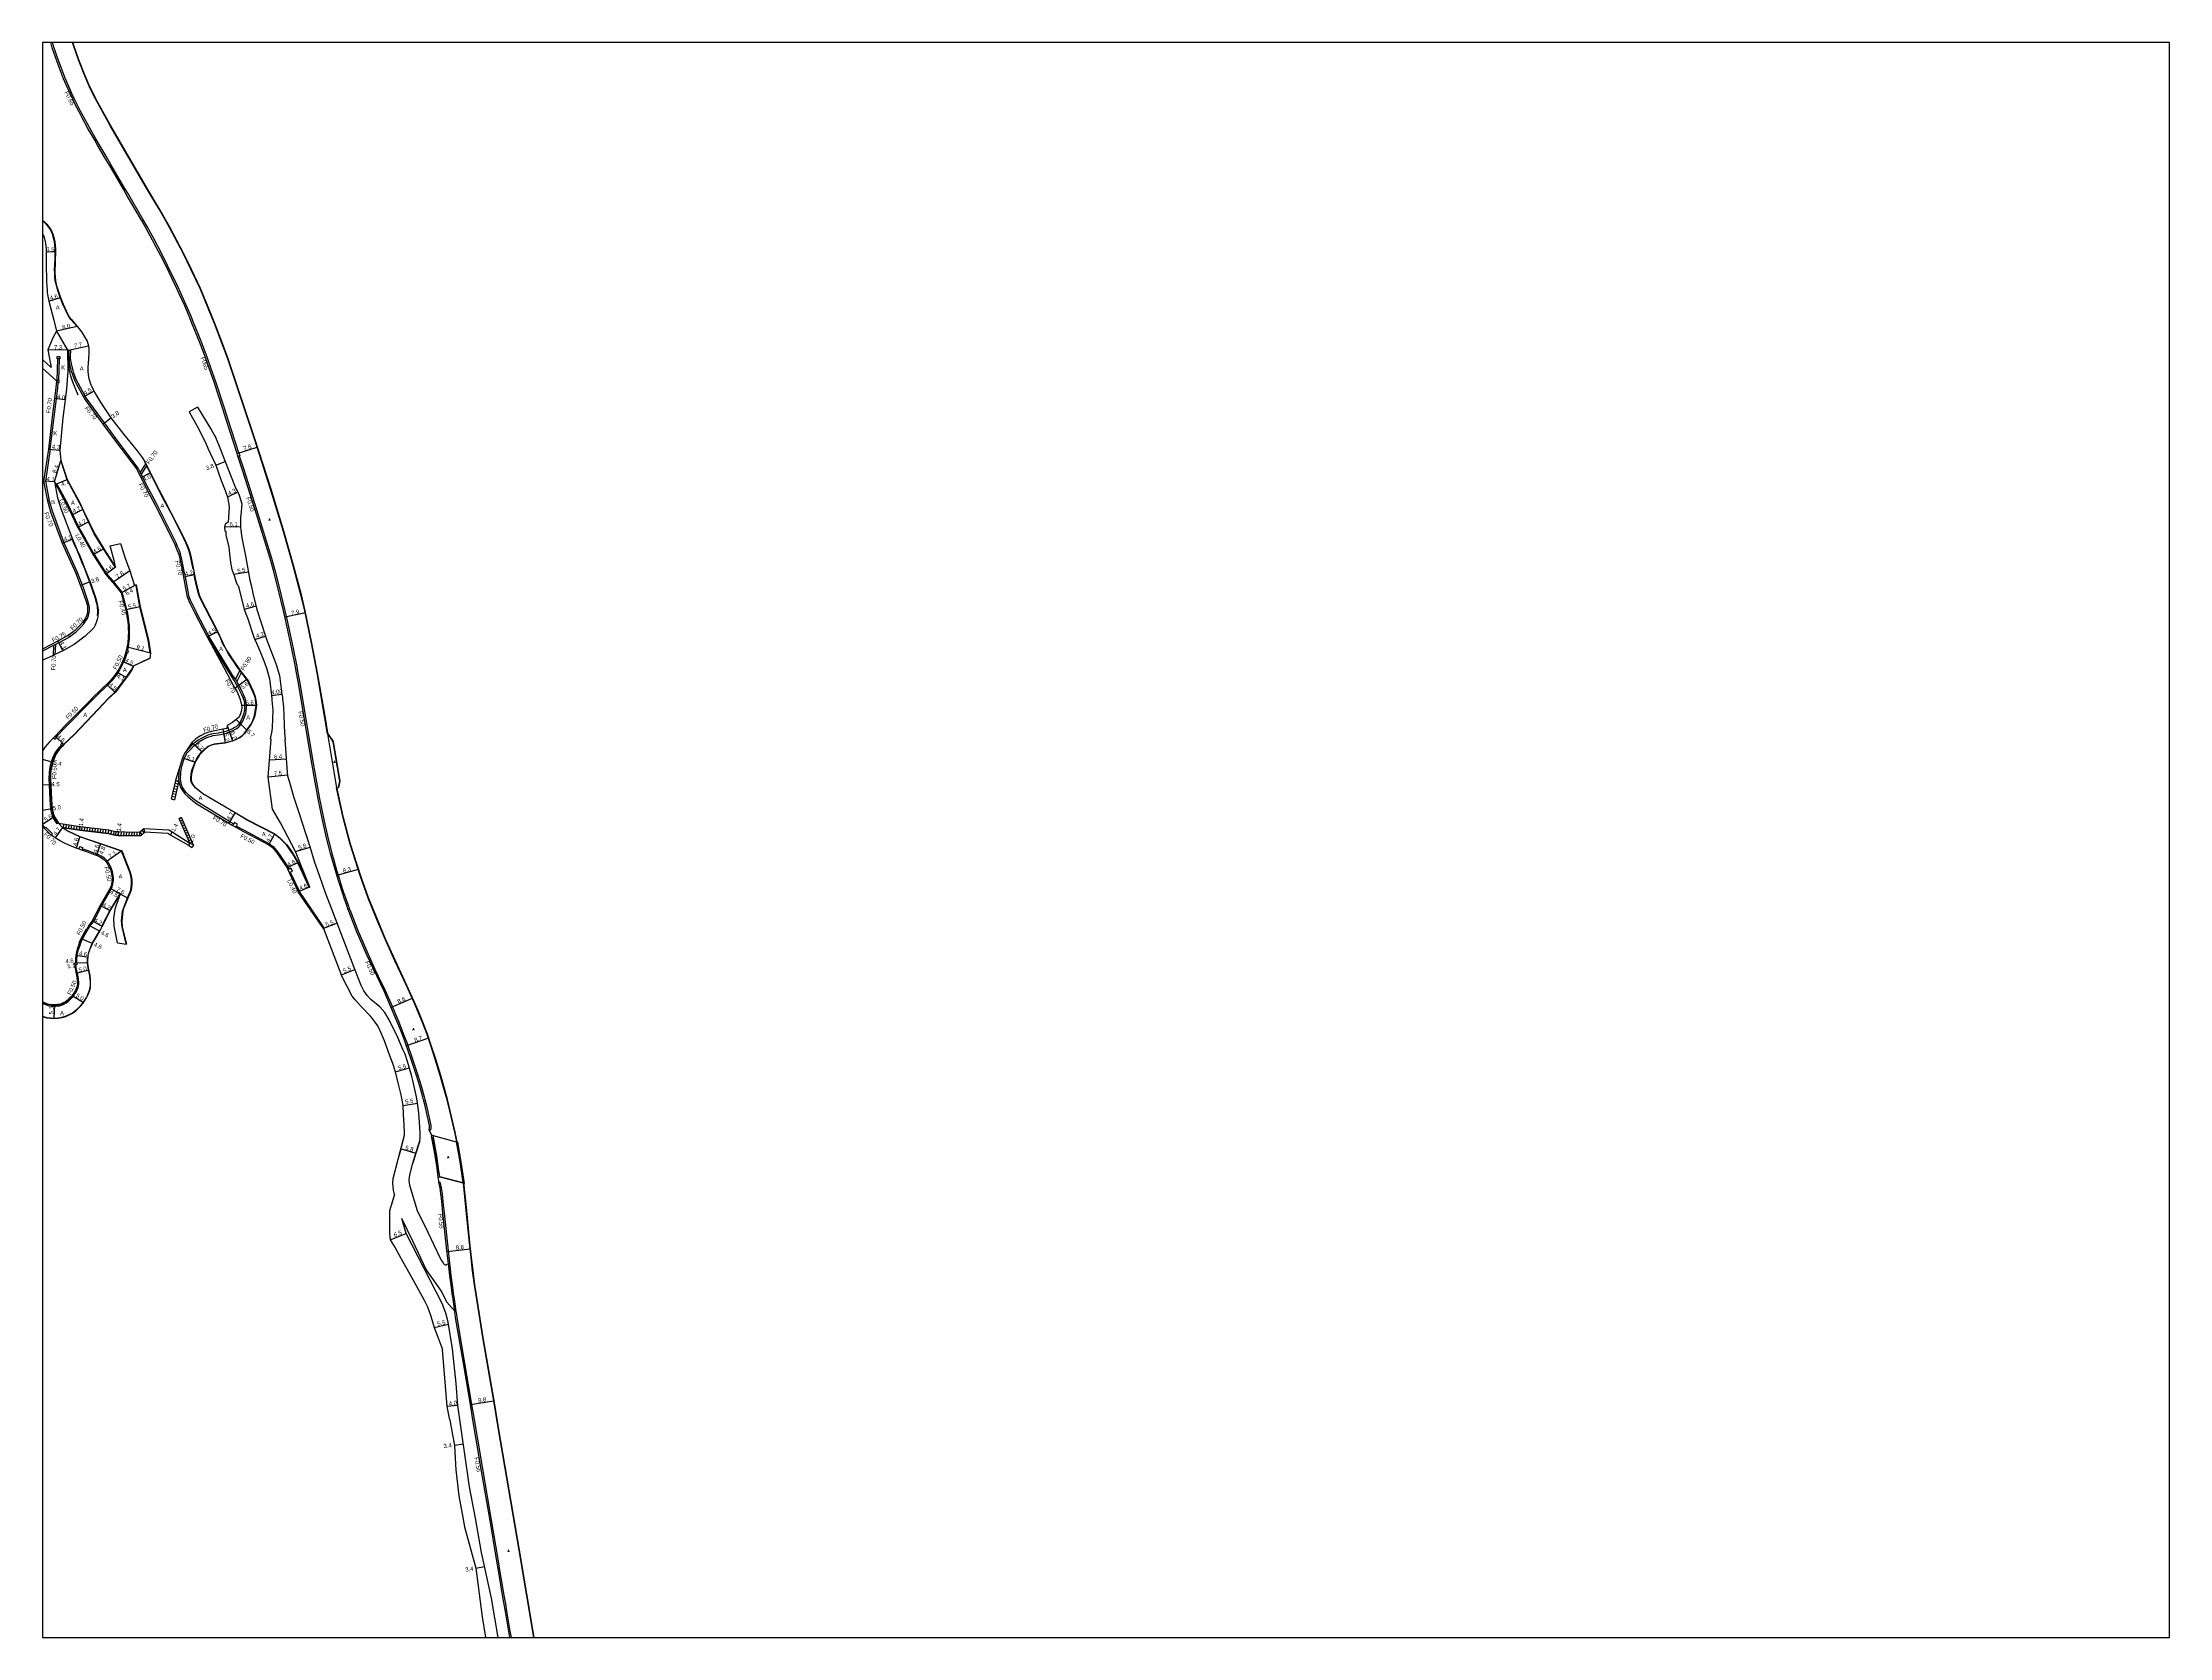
# Model space of a CAD drawing. Header units: metres. Extents: x -16000 to -12000, y -93000 to -90000.
# Drawn here: x -12800 to -12000, y -92400 to -91800 of the extents above; entities that cross this region are included whole.
import ezdxf

# ---------------------------------------------------------------- set-up
doc = ezdxf.new("R2010")
doc.units = ezdxf.units.M
doc.header["$LTSCALE"] = 2.5
for name, color, linetype in [('その他', 7, 'Continuous'), ('側溝・桝', 7, 'Continuous'), ('図郭', 7, 'Continuous'), ('幅員', 7, 'Continuous'), ('歩道・分離帯・安全施設', 7, 'Continuous'), ('舗装', 7, 'Continuous'), ('道路', 7, 'Continuous')]:
    doc.layers.add(name, color=color, linetype=linetype)
doc.styles.get("Standard").update_dxf_attribs({"font": ''})
doc.styles.add('YOKO_DECO', font='txt.shx', dxfattribs={"bigfont": 'extfont.shx'})
doc.styles.get('Standard').set_extended_font_data('@MS PGothic')

msp = doc.modelspace()

# ---------------------------------------------------------------- linework, layer by layer
at = {"layer": 'その他'}
for points in [[(-12749.95, -92077.62), (-12751.57, -92084.57)], [(-12794.04, -92093.69), (-12785.82, -92094.92), (-12775.03, -92096.12), (-12772.52, -92096.82), (-12771.41, -92096.85), (-12766.3, -92097), (-12763.44, -92096.9), (-12761.96, -92095.69)], [(-12792.45, -92095.35), (-12794.04, -92093.69)], [(-12792.45, -92095.35), (-12786.02, -92096.31), (-12775.29, -92097.5), (-12772.73, -92098.21), (-12771.55, -92098.25), (-12766.3, -92098.4), (-12762.92, -92098.28), (-12761.49, -92097.11)], [(-12792.15, -92095.4), (-12791.94, -92094.01)], [(-12791.16, -92095.55), (-12790.95, -92094.16)], [(-12790.17, -92095.69), (-12789.96, -92094.3)], [(-12789.18, -92095.84), (-12788.97, -92094.45)], [(-12788.19, -92095.99), (-12787.98, -92094.6)], [(-12787.2, -92096.13), (-12786.99, -92094.75)], [(-12786.21, -92096.28), (-12786, -92094.9)], [(-12785.22, -92096.4), (-12785.06, -92095.01)], [(-12784.22, -92096.51), (-12784.07, -92095.12)], [(-12783.23, -92096.62), (-12783.08, -92095.23)], [(-12782.24, -92096.73), (-12782.08, -92095.34)], [(-12781.24, -92096.84), (-12781.09, -92095.45)], [(-12780.25, -92096.95), (-12780.09, -92095.56)], [(-12779.25, -92097.06), (-12779.1, -92095.67)], [(-12778.26, -92097.17), (-12778.11, -92095.78)], [(-12777.27, -92097.28), (-12777.11, -92095.89)], [(-12761.49, -92097.11), (-12761.96, -92095.69)], [(-12744.6, -92101.16), (-12748.67, -92091.97)], [(-12743.17, -92101.91), (-12747.76, -92091.56)], [(-12776.27, -92097.39), (-12776.12, -92096)], [(-12775.28, -92097.51), (-12774.91, -92096.16)], [(-12774.32, -92097.77), (-12773.94, -92096.42)], [(-12773.35, -92098.04), (-12772.98, -92096.69)], [(-12772.38, -92098.22), (-12772.33, -92096.82)], [(-12771.38, -92098.25), (-12771.33, -92096.86)], [(-12770.38, -92098.28), (-12770.34, -92096.88)], [(-12769.38, -92098.31), (-12769.34, -92096.91)], [(-12768.38, -92098.34), (-12768.34, -92096.94)], [(-12767.38, -92098.37), (-12767.34, -92096.97)], [(-12766.38, -92098.4), (-12766.34, -92097)], [(-12765.38, -92098.37), (-12765.43, -92096.97)], [(-12764.38, -92098.33), (-12764.43, -92096.93)], [(-12763.38, -92098.3), (-12763.43, -92096.89)], [(-12762.5, -92097.94), (-12763.39, -92096.86)], [(-12761.73, -92097.31), (-12762.62, -92096.23)]]:
    msp.add_lwpolyline(points, dxfattribs=at)
at = {"layer": 'その他', "flags": 128}
for points in [[(-12750.42, -92079.63), (-12749.25, -92079.9)], [(-12748.75, -92077.74), (-12750.4, -92084.84)], [(-12750.2, -92078.66), (-12749.03, -92078.93)], [(-12749.97, -92077.68), (-12748.8, -92077.95)], [(-12749.95, -92077.62), (-12748.75, -92077.74)], [(-12751.57, -92084.57), (-12750.4, -92084.84)], [(-12751.56, -92084.5), (-12750.39, -92084.77)], [(-12751.33, -92083.53), (-12750.16, -92083.8)], [(-12751.1, -92082.55), (-12749.93, -92082.82)], [(-12750.88, -92081.58), (-12749.71, -92081.85)], [(-12750.65, -92080.6), (-12749.48, -92080.88)], [(-12747.76, -92091.56), (-12748.67, -92091.97)], [(-12748.66, -92091.99), (-12747.75, -92091.58)], [(-12748.26, -92092.9), (-12747.34, -92092.5)], [(-12747.85, -92093.82), (-12746.94, -92093.41)], [(-12747.44, -92094.73), (-12746.53, -92094.33)], [(-12747.04, -92095.65), (-12746.12, -92095.24)], [(-12746.63, -92096.56), (-12745.72, -92096.16)], [(-12746.23, -92097.47), (-12745.31, -92097.07)], [(-12745.82, -92098.39), (-12744.91, -92097.98)], [(-12745.42, -92099.3), (-12744.5, -92098.9)], [(-12745.01, -92100.22), (-12744.1, -92099.81)], [(-12744.61, -92101.13), (-12743.69, -92100.73)], [(-12743.17, -92101.91), (-12744.6, -92101.16)]]:
    msp.add_lwpolyline(points, dxfattribs=at)
at = {"layer": '側溝・桝'}
for points in [[(-12726.17, -91954.38), (-12730.17, -91941.99), (-12731.62, -91937.55), (-12734.74, -91927.96), (-12736.69, -91922.35), (-12738.12, -91918.42), (-12738.51, -91917.32), (-12740.37, -91912.4), (-12743.23, -91905.28), (-12744.28, -91902.74), (-12745.94, -91898.86), (-12747.98, -91894.28), (-12749.17, -91891.78), (-12750.64, -91888.64), (-12751.81, -91886.23), (-12754.12, -91881.54), (-12756.64, -91876.64), (-12758.06, -91874.02), (-12760.68, -91869.19), (-12762.22, -91866.5), (-12767.95, -91856.69), (-12769, -91854.89), (-12771.66, -91850.37), (-12774.32, -91845.86), (-12776.12, -91842.75), (-12778.73, -91838.35), (-12779.96, -91836.21), (-12782.39, -91832.01), (-12784.52, -91828.07), (-12785.71, -91825.82), (-12787.13, -91823), (-12788.05, -91821.09), (-12788.96, -91819.14), (-12790.54, -91815.65), (-12791.49, -91813.37), (-12793.04, -91809.43), (-12794.54, -91805.34), (-12795.16, -91803.55), (-12795.73, -91801.78), (-12796.27, -91800)], [(-12794.53, -91927.14), (-12794.3, -91919)], [(-12793.91, -91927.18), (-12793.68, -91919)], [(-12728.13, -92093.93), (-12729.57, -92093.13), (-12741.38, -92085.94), (-12742.32, -92085.26), (-12744.8, -92083.24), (-12746.02, -92082.08), (-12746.76, -92081.14), (-12747.42, -92079.96), (-12747.77, -92079.07), (-12748.04, -92077.86), (-12748.12, -92076.87), (-12748.03, -92074.78), (-12747.89, -92073.64), (-12747.59, -92072.24), (-12746.75, -92069.41), (-12745.86, -92067.59), (-12745.71, -92067.36), (-12744.26, -92065.79), (-12743.19, -92064.71), (-12741.98, -92063.65), (-12741.16, -92063.08), (-12739.69, -92062.25), (-12738.23, -92061.49), (-12737.48, -92061.18), (-12736.53, -92060.88), (-12735.79, -92060.71), (-12733.89, -92060.45), (-12733.12, -92060.31), (-12730.97, -92059.81), (-12730.28, -92059.59), (-12728.27, -92058.82), (-12727.36, -92058.32), (-12726.94, -92058.04), (-12726.19, -92057.4), (-12725.8, -92056.99), (-12725.36, -92056.48), (-12724.64, -92055.3), (-12724.1, -92054.04), (-12723.58, -92052.41), (-12723.44, -92051.7), (-12723.38, -92051.38), (-12723.31, -92050.15), (-12723.33, -92049.13), (-12723.37, -92048.66), (-12723.49, -92047.85), (-12723.64, -92047.2), (-12723.76, -92046.74), (-12724.02, -92046.08), (-12724.38, -92045.23), (-12724.75, -92044.48), (-12725.39, -92043.15), (-12725.99, -92041.96), (-12726.96, -92040.32), (-12727.47, -92039.54), (-12728.51, -92038.01), (-12737.5, -92023.28), (-12737.61, -92023.05), (-12742.09, -92014.4), (-12744.03, -92010.58), (-12744.37, -92009.79), (-12744.82, -92008.52), (-12745.02, -92007.84), (-12746.28, -92000.96), (-12746.57, -91999.53), (-12747.2, -91996.38), (-12747.69, -91994.03), (-12748.11, -91992.36), (-12748.64, -91990.89), (-12749.2, -91989.54), (-12749.79, -91988.22), (-12757.06, -91973.72), (-12760.02, -91968.07), (-12762.86, -91962.35), (-12763.23, -91961.62), (-12763.98, -91960.11), (-12771.94, -91949.59), (-12776.73, -91943.1), (-12783.64, -91933.67), (-12784.01, -91932.99), (-12786.65, -91928.15), (-12787.17, -91927.03), (-12787.87, -91925.33), (-12788.24, -91924.32), (-12788.52, -91923.44), (-12789.02, -91921.48), (-12789.28, -91920.13), (-12789.34, -91919.56), (-12789.43, -91918.68), (-12789.54, -91916.77)], [(-12797.12, -91953.02), (-12795.65, -91940.88), (-12794.79, -91934.05), (-12794.27, -91929.9), (-12794.12, -91927.86)], [(-12794.78, -91927.25), (-12794.54, -91927.27)], [(-12761.14, -91958.4), (-12763.23, -91961.62)], [(-12760.78, -91959.13), (-12762.86, -91962.35)], [(-12726.05, -91955.45), (-12724.33, -91960.68), (-12719.5, -91975.61), (-12713.93, -91993.99), (-12712.68, -91998.5), (-12711.01, -92004.87), (-12708.84, -92013.73), (-12708.1, -92016.9), (-12706.84, -92022.66), (-12705.7, -92028.02), (-12704.38, -92034.77), (-12704.07, -92036.44), (-12703.34, -92040.33), (-12702.07, -92047.73), (-12699.93, -92060.64), (-12698.19, -92071.07), (-12697.01, -92078.14), (-12695.87, -92084.48), (-12694.12, -92092.91), (-12692.75, -92099.09), (-12691.71, -92102.92), (-12691.16, -92105.02), (-12690.59, -92107.12), (-12689.39, -92111.29), (-12688.36, -92114.77), (-12687.87, -92116.2), (-12686.76, -92119.73), (-12686.06, -92121.76), (-12685.07, -92124.51), (-12684.64, -92125.76), (-12684.1, -92127.21), (-12682.44, -92131.47), (-12681.2, -92134.73), (-12680.59, -92136.09), (-12677.67, -92142.69), (-12675.11, -92148.28), (-12673.72, -92151.17), (-12671.12, -92156.61), (-12669, -92161.42), (-12666.11, -92168.17), (-12664.05, -92173.42), (-12663.02, -92176.2), (-12660.82, -92182.47), (-12658.89, -92188.43), (-12657.61, -92192.47), (-12656.49, -92196.57), (-12656.2, -92197.6), (-12655.63, -92199.89), (-12655.1, -92202.25), (-12653.98, -92207.34), (-12653.92, -92208.09), (-12654.07, -92209.11), (-12654.56, -92209.04)], [(-12786.99, -91982.02), (-12786.63, -91981.85), (-12786.54, -91981.8), (-12788.57, -91977.55), (-12790.38, -91973.8), (-12794.58, -91966), (-12795.04, -91966.19)], [(-12789.9, -92023.6), (-12788.21, -92022.37), (-12787.32, -92021.63), (-12785.43, -92019.77), (-12784.48, -92018.63), (-12783.78, -92017.73), (-12783.27, -92016.82), (-12782.84, -92015.9), (-12782.55, -92015.07), (-12782.41, -92014.38), (-12782.34, -92013.63), (-12782.38, -92012.76), (-12782.45, -92011.96), (-12782.48, -92011.8), (-12782.57, -92011.41), (-12783.08, -92009.67), (-12784.75, -92004.72), (-12786.92, -91999.08), (-12791.96, -91988), (-12796.29, -91976.34), (-12797.63, -91971.71)], [(-12786.63, -91981.85), (-12786.42, -91982.27), (-12783.68, -91987.12), (-12780.63, -91992.58), (-12775.92, -91999.84), (-12774.51, -92001.46)], [(-12768.01, -92028.72), (-12767.94, -92028.48), (-12767.67, -92027.13), (-12767.51, -92026.22), (-12767.42, -92025.2), (-12767.41, -92025.18), (-12767.35, -92024.2), (-12767.28, -92023), (-12767.26, -92021.88), (-12767.28, -92020.56), (-12767.35, -92019.3), (-12767.48, -92017.85), (-12767.68, -92016.47), (-12767.94, -92014.85), (-12768.25, -92013.36), (-12769.99, -92006.78), (-12773.21, -92002.88), (-12774.47, -92001.43), (-12774.51, -92001.46), (-12774.81, -92001.72)], [(-12790.27, -92023), (-12789.87, -92023.65), (-12793.92, -92025.86), (-12795.83, -92026.85), (-12800, -92029.02)], [(-12738.12, -92023.61), (-12729.09, -92038.4), (-12727.66, -92040.51), (-12726.61, -92042.29), (-12726.02, -92043.45), (-12725.38, -92044.79), (-12725.01, -92045.52), (-12724.67, -92046.34), (-12724.49, -92046.74), (-12724.32, -92047.37), (-12724.18, -92047.96), (-12724.06, -92048.82), (-12724.03, -92049.16), (-12724.01, -92050.14), (-12724.08, -92051.3), (-12724.14, -92051.63), (-12724.26, -92052.24), (-12724.76, -92053.79), (-12725.26, -92054.97), (-12725.93, -92056.07), (-12726.53, -92056.77), (-12727.23, -92057.37), (-12727.75, -92057.74), (-12728.31, -92058.04), (-12728.85, -92058.29), (-12730.47, -92058.91), (-12731.22, -92059.15), (-12733.28, -92059.63), (-12733.96, -92059.75), (-12735.84, -92060.01), (-12736.6, -92060.16), (-12737.86, -92060.57), (-12738.6, -92060.89), (-12740.03, -92061.63), (-12741.49, -92062.46), (-12742.46, -92063.14), (-12743.67, -92064.2), (-12744.76, -92065.31), (-12746.27, -92066.93)], [(-12795.83, -92026.85), (-12796.06, -92030.56)], [(-12795.11, -92026.47), (-12795.34, -92030.22)], [(-12794.94, -92061.31), (-12791.16, -92057.32), (-12781.78, -92047.87), (-12780.71, -92046.74), (-12774.38, -92040.59), (-12773.45, -92039.57), (-12772.65, -92038.6), (-12771.71, -92037.36), (-12770.89, -92035.99), (-12769.75, -92033.74), (-12768.96, -92031.95), (-12768.41, -92030.32), (-12768.18, -92029.5)], [(-12725.74, -92036.09), (-12727.47, -92039.54)], [(-12725.22, -92036.83), (-12726.96, -92040.32)], [(-12794.04, -92093.69), (-12794.46, -92093.96), (-12795.24, -92092.74), (-12795.97, -92091.53), (-12796.47, -92090.04), (-12796.88, -92088.37), (-12797.19, -92084.95), (-12797.42, -92079.21), (-12797.53, -92077.03), (-12797.44, -92074.62), (-12797.29, -92073.33), (-12797.01, -92071.95), (-12796.59, -92070.53), (-12796.07, -92069.12), (-12795.57, -92067.99), (-12795.22, -92067.32), (-12794.52, -92066.2), (-12793.93, -92065.42), (-12793.54, -92064.99), (-12792.99, -92064.44)], [(-12748.23, -92071.93), (-12748.58, -92073.54), (-12748.72, -92074.72), (-12748.82, -92076.89), (-12748.75, -92077.74)], [(-12798.71, -92095.18), (-12799.2, -92095.67)], [(-12796.73, -92098.14), (-12796.23, -92097.64), (-12798.71, -92095.18)], [(-12727.1, -92094.74), (-12724.18, -92096.36), (-12714.65, -92101.41), (-12713.21, -92102.49), (-12711.52, -92104.57), (-12707.59, -92110.25), (-12707.28, -92110.91)], [(-12800, -92161.44), (-12799.51, -92161.69), (-12798.23, -92162.18), (-12797.53, -92162.39), (-12796.77, -92162.45), (-12795.53, -92162.5), (-12794.95, -92162.48), (-12794.37, -92162.43), (-12793.66, -92162.33), (-12793.22, -92162.24), (-12792.55, -92162.01), (-12791.97, -92161.75), (-12791.11, -92161.28), (-12790.38, -92160.76), (-12789.75, -92160.17), (-12788.85, -92159.3), (-12788.4, -92158.75), (-12787.84, -92157.88), (-12787.28, -92157.03), (-12787, -92156.38), (-12786.64, -92155.51), (-12786.47, -92154.83), (-12786.41, -92154.25), (-12786.41, -92153.57), (-12786.48, -92152.53), (-12786.57, -92151.61), (-12786.72, -92150.7), (-12786.98, -92149.64), (-12787.3, -92148.03), (-12787.47, -92146.85), (-12787.03, -92146.84), (-12787.06, -92145.51), (-12787.05, -92144.68), (-12786.96, -92143.64), (-12786.81, -92142.73), (-12786.48, -92141.24), (-12786.03, -92139.88), (-12785.59, -92138.7), (-12785.04, -92137.37), (-12782.16, -92132.45), (-12780.87, -92130.73), (-12777.87, -92124.89), (-12774.12, -92118.27), (-12773.84, -92117.59), (-12773.65, -92116.99), (-12773.57, -92116.7), (-12773.38, -92115.74), (-12773.31, -92115.2), (-12773.28, -92114.28), (-12773.39, -92113.33), (-12773.68, -92112.01), (-12774.03, -92110.89), (-12774.28, -92110.28), (-12774.96, -92108.92), (-12775.63, -92107.88), (-12776.66, -92106.89), (-12777.91, -92106.04), (-12779.53, -92105.18), (-12779.59, -92105.37), (-12781.26, -92104.75), (-12783.21, -92103.96), (-12785.12, -92103.32)], [(-12706.83, -92112.11), (-12703.4, -92119.39)], [(-12694.34, -92133.31), (-12694.01, -92133.09), (-12703.4, -92119.39)], [(-12623.67, -92400), (-12624.08, -92397.63), (-12625.35, -92390.12), (-12625.79, -92387.34), (-12626.27, -92384.78), (-12627.84, -92375.46), (-12628.67, -92370.5), (-12631.14, -92355.9), (-12634.3, -92337.32), (-12636.3, -92325.38), (-12637.57, -92318.02), (-12638.51, -92312.31), (-12641.17, -92296.77), (-12644.08, -92279.61), (-12644.22, -92278.36), (-12644.39, -92277.35), (-12644.55, -92276.31), (-12644.67, -92275.39), (-12645.03, -92272.68), (-12645.14, -92271.95), (-12645.37, -92270.53), (-12645.65, -92268.22), (-12646.24, -92263.79), (-12647.35, -92254.37), (-12648.84, -92240.25), (-12649.14, -92237.29), (-12649.41, -92234.76), (-12649.6, -92233.07), (-12649.88, -92230.79), (-12650.4, -92228.72), (-12650.94, -92228.86)], [(-12644.96, -92277.26), (-12645.1, -92276.39), (-12645.22, -92275.47), (-12645.58, -92272.76), (-12645.69, -92272.04), (-12645.92, -92270.61), (-12646.2, -92268.29), (-12646.79, -92263.86), (-12647.31, -92259.44)]]:
    msp.add_lwpolyline(points, dxfattribs=at)
for points in [[(-12794.48, -91918.05), (-12793.51, -91918.05), (-12793.51, -91919), (-12793.68, -91919), (-12794.3, -91919), (-12794.48, -91919)], [(-12790.27, -91916.02), (-12790.23, -91916.81), (-12789.54, -91916.77), (-12789.34, -91916.76), (-12789.38, -91915.97)], [(-12794.53, -91927.14), (-12794.54, -91927.27), (-12794.57, -91927.83), (-12794.12, -91927.86), (-12793.78, -91927.89), (-12793.73, -91927.19), (-12793.91, -91927.18)], [(-12726.84, -91954.6), (-12726.17, -91954.38), (-12725.85, -91955.38), (-12726.52, -91955.6)], [(-12768.45, -92028.6), (-12768.66, -92029.37), (-12767.89, -92029.59), (-12767.68, -92028.82)], [(-12795.85, -92061.55), (-12795.27, -92062.1), (-12794.72, -92061.52), (-12794.94, -92061.31), (-12795.3, -92060.97)], [(-12793.2, -92064.23), (-12792.83, -92064.61), (-12792.64, -92064.8), (-12792.07, -92064.24), (-12792.63, -92063.67)], [(-12728.47, -92094.54), (-12727.34, -92095.17), (-12727.1, -92094.74), (-12726.71, -92094.04), (-12727.84, -92093.41), (-12728.13, -92093.93)], [(-12785.93, -92102.5), (-12784.95, -92102.82), (-12785.12, -92103.32), (-12785.28, -92103.8), (-12786.25, -92103.47)], [(-12707.74, -92111.12), (-12707.19, -92112.28), (-12706.83, -92112.11), (-12706.01, -92111.73), (-12706.56, -92110.56), (-12707.28, -92110.91)]]:
    msp.add_lwpolyline(points, close=True, dxfattribs=at)
at = {"layer": '側溝・桝', "flags": 128}
msp.add_lwpolyline([(-12797.12, -91953.02), (-12798.89, -91964.96), (-12797.63, -91971.71)], dxfattribs=at)
at = {"layer": '図郭'}
msp.add_lwpolyline([(-12800, -92400), (-12000, -92400), (-12000, -91800), (-12800, -91800)], close=True, dxfattribs=at)
at = {"layer": '幅員'}
for points in [[(-12795.18, -91878.69), (-12798.68, -91878.83)], [(-12797.59, -91897.34), (-12793.23, -91895.87)], [(-12786.96, -91906.81), (-12794.76, -91908.59)], [(-12790.65, -91915.76), (-12797.95, -91915.61)], [(-12790.29, -91915.74), (-12782.77, -91914.09)], [(-12791.51, -91934.46), (-12795.48, -91933.96)], [(-12784.62, -91933.33), (-12780.69, -91931.14)], [(-12777.3, -91943.51), (-12774.28, -91941.21)], [(-12797.81, -91952.93), (-12793.53, -91953.31)], [(-12795.51, -91965.32), (-12793.06, -91957.28)], [(-12734.82, -91959.03), (-12731.28, -91957.66)], [(-12795.51, -91965.32), (-12799.6, -91964.97)], [(-12795.04, -91966.19), (-12790.69, -91964.41)], [(-12759.39, -91961.92), (-12762.97, -91963.7)], [(-12784.81, -91975.68), (-12789.02, -91977.77)], [(-12782.62, -91980.26), (-12786.78, -91982.46)], [(-12792.6, -91988.29), (-12788.77, -91986.83)], [(-12777, -91990.46), (-12780.97, -91992.78)], [(-12772.57, -91997.31), (-12776.24, -92000.08)], [(-12767.16, -91998.7), (-12773.55, -92003.17)], [(-12782.13, -92002.91), (-12785.68, -92004.27)], [(-12764.75, -92003.98), (-12770.4, -92006.99)], [(-12770.4, -92006.99), (-12765.37, -92004.31)], [(-12742.85, -92000.25), (-12746.96, -92001.09)], [(-12763.32, -92012.27), (-12768.69, -92013.45)], [(-12734.04, -92021.72), (-12738.12, -92023.61)], [(-12720.1, -92024.58), (-12716.11, -92023.28)], [(-12794.28, -92025.2), (-12792.33, -92028.81)], [(-12771.96, -92036.81), (-12768.44, -92038.91)], [(-12765.81, -92034.73), (-12769.89, -92032.83)], [(-12727.61, -92042.92), (-12723.18, -92039.51)], [(-12775.91, -92041.38), (-12772.71, -92044.48)], [(-12713.91, -92045.63), (-12709.95, -92045.08)], [(-12727.15, -92054.68), (-12723.13, -92058.73)], [(-12725.16, -92049.31), (-12719.56, -92049.28)], [(-12795.3, -92060.97), (-12791.96, -92064.13)], [(-12743.8, -92063.37), (-12740.02, -92066.95)], [(-12732.16, -92058.36), (-12731.35, -92063.5)], [(-12730.58, -92056.93), (-12728.58, -92062.79)], [(-12800, -92069.63), (-12796.12, -92070.69)], [(-12747.4, -92069.15), (-12742.56, -92070.75)], [(-12714.63, -92069.88), (-12708.25, -92069.43)], [(-12800, -92079.13), (-12796.92, -92079.19)], [(-12707.72, -92075.59), (-12715.18, -92076.38)], [(-12796.38, -92088.29), (-12800, -92088.88)], [(-12795.51, -92091.32), (-12800, -92094.14)], [(-12792.45, -92095.35), (-12795.22, -92099.15)], [(-12786.02, -92096.31), (-12785.82, -92094.92)], [(-12727.54, -92089.68), (-12729.92, -92093.73)], [(-12785.97, -92098.72), (-12787.31, -92103.12)], [(-12778.25, -92101.29), (-12779.75, -92105.85)], [(-12778.25, -92101.29), (-12779.68, -92105.66)], [(-12771.55, -92098.25), (-12771.41, -92096.85)], [(-12751.84, -92098.13), (-12751.19, -92096.89)], [(-12745, -92102.07), (-12744.6, -92101.16)], [(-12714.92, -92101.83), (-12712.68, -92097.69)], [(-12704.87, -92104.37), (-12699.33, -92102.66)], [(-12770.21, -92104.1), (-12776.01, -92108.2)], [(-12703.88, -92108.5), (-12708.03, -92110.5)], [(-12774.57, -92118.06), (-12770.67, -92120.3)], [(-12774.57, -92118.06), (-12767.98, -92121.85)], [(-12699.55, -92117.78), (-12703.82, -92119.49)], [(-12774.62, -92126.66), (-12778.31, -92124.64)], [(-12778.51, -92134.31), (-12782.59, -92132.17)], [(-12777.61, -92132.48), (-12781.29, -92130.44)], [(-12689.21, -92131.33), (-12694.34, -92133.31)], [(-12782.89, -92144.16), (-12787.43, -92143.41)], [(-12781.24, -92138.92), (-12785.5, -92137.18)], [(-12782.94, -92146.23), (-12788.04, -92146.36)], [(-12782.94, -92146.23), (-12787.54, -92146.35)], [(-12782.5, -92149.01), (-12787.36, -92150.18)], [(-12687.61, -92150.71), (-12682.48, -92148.72)], [(-12788.8, -92158.45), (-12784.59, -92161.15)], [(-12795.53, -92162), (-12795.75, -92167.1)], [(-12667.29, -92187.25), (-12662.01, -92185.72)], [(-12664.41, -92199.82), (-12658.97, -92199.01)], [(-12665.17, -92216.12), (-12659.62, -92217.81)], [(-12669.27, -92250.39), (-12663.24, -92247.97)], [(-12652.71, -92283.39), (-12647.35, -92282.17)], [(-12645.08, -92327.64), (-12641.71, -92327.19)], [(-12637.07, -92373.91), (-12633.72, -92373.34)]]:
    msp.add_lwpolyline(points, dxfattribs=at)
at = {"layer": '幅員', "flags": 128}
for points in [[(-12726.77, -91954.58), (-12719.33, -91952.17)], [(-12726.58, -91969.16), (-12730.46, -91971.02)], [(-12725.49, -91982.19), (-12731.59, -91982.3)], [(-12722.59, -91999.2), (-12728, -92000.18)], [(-12719.7, -92011.98), (-12724.11, -92013.28)], [(-12708.8, -92016.09), (-12701.07, -92014.47)], [(-12759.38, -92029.73), (-12768.21, -92027.52)], [(-12681.3, -92111.06), (-12689.27, -92113.41)], [(-12660.91, -92159.61), (-12668.86, -92163.01)], [(-12654.88, -92174.57), (-12663.11, -92177.46)], [(-12647.86, -92254.78), (-12639.13, -92253.8)], [(-12639.06, -92312.4), (-12630.38, -92310.94)], [(-12643.8, -92312.73), (-12647.78, -92313.1)]]:
    msp.add_lwpolyline(points, dxfattribs=at)
at = {"layer": '歩道・分離帯・安全施設'}
for points in [[(-12692.45, -92061.25), (-12693.88, -92052.66), (-12696.56, -92037.09), (-12698.65, -92025.95), (-12701.22, -92013.76), (-12702.63, -92007.74), (-12705.42, -91997.17), (-12709.23, -91983.84), (-12714.05, -91967.97), (-12720.02, -91949.47), (-12727, -91928.39), (-12730.2, -91918.97), (-12732.28, -91913.27), (-12735.17, -91905.65), (-12737.28, -91900.43), (-12740.62, -91892.48), (-12743.91, -91885.44), (-12746.97, -91879.19), (-12752.12, -91869.51), (-12755.75, -91863.02), (-12760.34, -91855.29), (-12774.33, -91831.33), (-12779.21, -91822.52), (-12780.64, -91819.77), (-12782.17, -91816.62), (-12783.96, -91812.52), (-12786.29, -91806.49), (-12788.18, -91801.1), (-12788.51, -91800)], [(-12787.15, -91906.74), (-12789.3, -91904.25), (-12789.76, -91903.65), (-12790.01, -91903.27), (-12790.5, -91902.4), (-12792.38, -91898.43), (-12793.32, -91895.9), (-12794.24, -91893.3), (-12794.66, -91891.92), (-12794.92, -91890.95), (-12795.19, -91889.6), (-12795.34, -91888.11), (-12795.42, -91886.73), (-12795.46, -91885.45), (-12795.39, -91883.51), (-12795.31, -91881.42), (-12795.27, -91879.45), (-12795.28, -91877.76), (-12795.35, -91876.36), (-12795.52, -91874.87), (-12795.82, -91873.55), (-12796.15, -91872.33), (-12796.59, -91871.21), (-12797.15, -91870.19), (-12797.65, -91869.44), (-12798.51, -91868.43), (-12799.51, -91867.41), (-12800, -91867.03)], [(-12790.55, -91915.9), (-12790.52, -91917.82), (-12790.45, -91919.2), (-12790.32, -91920.66), (-12790.17, -91922.16), (-12790.03, -91923.13), (-12789.75, -91924.41), (-12789.47, -91925.4), (-12788.68, -91927.66), (-12786.72, -91932.51)], [(-12772.7, -91997.29), (-12777.09, -91990.52), (-12780.58, -91984.78), (-12782.71, -91980.31), (-12784.9, -91975.73), (-12786.12, -91973.18), (-12790.78, -91964.45), (-12792.89, -91957.9)], [(-12743.4, -91998.06), (-12743.87, -91995.7), (-12744.37, -91993.27), (-12744.86, -91991.37), (-12745.47, -91989.66), (-12746.08, -91988.2), (-12746.8, -91986.58), (-12747.84, -91984.56), (-12751.66, -91977.1), (-12754.23, -91972.23), (-12757.17, -91966.61), (-12761.52, -91957.87)], [(-12779.27, -92015.52), (-12779.22, -92014.36), (-12779.21, -92013.44), (-12779.27, -92012.76), (-12779.38, -92011.87), (-12779.66, -92010.64), (-12780.22, -92008.77), (-12781.93, -92003.7), (-12784.13, -91997.98), (-12785.18, -91995.43), (-12786.1, -91993.12), (-12787.03, -91990.95), (-12788.08, -91988.59), (-12788.86, -91986.87)], [(-12699.64, -92117.82), (-12699.69, -92117.69), (-12703.97, -92108.55), (-12705.94, -92105.06), (-12708.25, -92101.84), (-12710.64, -92099.44), (-12712.74, -92097.78), (-12722.99, -92092.48), (-12727.59, -92089.77), (-12739.74, -92082.61), (-12742.43, -92080.42), (-12743.51, -92079.15), (-12744.05, -92078.08), (-12744.21, -92077.27), (-12744.21, -92076.49), (-12744.1, -92075.18), (-12743.91, -92074.21), (-12743.6, -92073.14), (-12742.65, -92070.72), (-12742.4, -92070.15), (-12742.1, -92069.6), (-12741.49, -92068.63), (-12740.85, -92067.76), (-12740.1, -92066.88), (-12738.92, -92065.7), (-12737.66, -92064.76), (-12736.64, -92064.29), (-12735.42, -92063.9), (-12731.37, -92063.4), (-12728.61, -92062.7), (-12727.47, -92062.22), (-12726.04, -92061.51), (-12725.08, -92060.91), (-12724.06, -92059.85), (-12723.21, -92058.67), (-12722.44, -92057.58), (-12721.71, -92056.5), (-12720.95, -92055.1), (-12720.4, -92053.65), (-12720.01, -92051.82), (-12719.66, -92049.28), (-12719.86, -92047.23), (-12719.95, -92046.74), (-12720.29, -92045.68), (-12721.04, -92043.83), (-12721.87, -92041.96), (-12722.67, -92040.33), (-12724.04, -92038.55), (-12725.46, -92036.67), (-12726.78, -92034.8), (-12727.98, -92033.05), (-12729.05, -92031.48), (-12729.91, -92030.17), (-12730.71, -92028.83), (-12731.46, -92027.37), (-12732.25, -92025.9), (-12732.99, -92024.22), (-12734.29, -92021.42), (-12738.8, -92012.71), (-12740.68, -92009), (-12740.93, -92008.43), (-12741.3, -92007.37), (-12741.46, -92006.85), (-12741.95, -92004.85), (-12742.66, -92001.65), (-12743.13, -91999.39)], [(-12759.48, -92029.73), (-12760.21, -92024.75), (-12763.42, -92012.29), (-12764.81, -92004.23)], [(-12791.71, -92063.75), (-12788, -92060.22), (-12779.02, -92050.76), (-12775.29, -92046.74), (-12772.78, -92044.42), (-12768.53, -92038.86), (-12767.5, -92037.38), (-12766.73, -92036.25), (-12766.38, -92035.69), (-12765.9, -92034.69), (-12765.8, -92034.45), (-12759.77, -92031.61)], [(-12791.71, -92063.75), (-12792.03, -92064.06), (-12793.46, -92065.47), (-12793.66, -92065.73), (-12794.19, -92066.43), (-12794.84, -92067.46), (-12795.26, -92068.26), (-12795.7, -92069.27), (-12796.21, -92070.66), (-12796.62, -92072.04), (-12796.87, -92073.26), (-12797.04, -92074.69), (-12797.13, -92077.03), (-12797.02, -92079.19), (-12796.79, -92084.93), (-12796.48, -92088.3), (-12796.09, -92089.93), (-12795.6, -92091.36), (-12794.9, -92092.53), (-12794.12, -92093.75)], [(-12692.82, -92060.05), (-12689.43, -92080.34)], [(-12692.82, -92060.05), (-12689.43, -92080.34)], [(-12688.61, -92080.23), (-12688.07, -92077.91), (-12689.72, -92068.27), (-12690.6, -92062.99), (-12692.17, -92060.5)], [(-12644.65, -92210.35), (-12646.62, -92201.88), (-12647.68, -92197.67), (-12648.83, -92193.44), (-12650.21, -92188.56), (-12652.1, -92182.43), (-12653.78, -92177.29), (-12655.21, -92173.07), (-12656.94, -92168.53), (-12658.51, -92164.72), (-12659.69, -92161.9), (-12662.92, -92154.72), (-12667.28, -92145.42), (-12670.84, -92137.51), (-12674.06, -92129.87), (-12677.39, -92121.81), (-12680.3, -92113.62), (-12684.18, -92101.57), (-12686.74, -92091.61), (-12689.28, -92080.16)], [(-12800, -92094.38), (-12799.14, -92095.5)], [(-12768.57, -92139.02), (-12770.09, -92132.68), (-12770.27, -92130.47), (-12769.94, -92126.72), (-12769.58, -92125.73), (-12768.09, -92121.79), (-12766.8, -92118.87), (-12766.48, -92116.56), (-12766.5, -92115.41), (-12766.61, -92113.96), (-12767.13, -92112.09), (-12770.29, -92104.18), (-12778.28, -92101.38), (-12782.32, -92100.06), (-12786.01, -92098.81), (-12790.49, -92096.63), (-12792.43, -92095.48)], [(-12777.7, -92132.44), (-12774.71, -92126.61), (-12770.75, -92120.25)], [(-12800, -92166.32), (-12799.68, -92166.44), (-12798.38, -92166.83), (-12797.06, -92166.94), (-12795.52, -92167.01), (-12794.14, -92166.94), (-12792.68, -92166.71), (-12791.33, -92166.29), (-12789.99, -92165.69), (-12788.76, -92165), (-12787.59, -92164.18), (-12786.71, -92163.36), (-12785.61, -92162.28), (-12784.84, -92161.35), (-12784.15, -92160.27), (-12783.39, -92159.13), (-12782.94, -92158.09), (-12782.46, -92156.89), (-12782.12, -92155.59), (-12782.01, -92154.46), (-12782.01, -92153.44), (-12782.09, -92152.18), (-12782.21, -92151.04), (-12782.41, -92149.83), (-12782.68, -92148.69), (-12782.94, -92147.41), (-12783.04, -92146.23), (-12783.06, -92145.48), (-12783.06, -92144.88), (-12782.99, -92144.15), (-12782.88, -92143.48), (-12782.62, -92142.3), (-12782.26, -92141.21), (-12781.87, -92140.16), (-12781.34, -92138.89), (-12778.6, -92134.26), (-12778.32, -92133.7)], [(-12783.6, -92133.58), (-12785.64, -92137.12), (-12786.32, -92138.69)], [(-12787.85, -92146.62), (-12787.65, -92148.08), (-12787.32, -92149.71), (-12787.07, -92150.77), (-12786.92, -92151.66), (-12786.83, -92152.56), (-12786.76, -92153.58), (-12786.76, -92154.23), (-12786.82, -92154.77), (-12786.98, -92155.4), (-12787.32, -92156.25), (-12787.59, -92156.86), (-12788.13, -92157.69), (-12788.68, -92158.54), (-12789.11, -92159.06), (-12789.99, -92159.92), (-12790.6, -92160.48), (-12791.3, -92160.98), (-12792.12, -92161.44), (-12792.67, -92161.69), (-12793.31, -92161.9), (-12793.72, -92161.98), (-12794.41, -92162.08), (-12794.97, -92162.13), (-12795.53, -92162.15), (-12796.75, -92162.1), (-12797.47, -92162.04), (-12798.12, -92161.84), (-12799.37, -92161.37), (-12800, -92161.05)], [(-12653.21, -92211.88), (-12651.53, -92221.67), (-12650.86, -92226.18)], [(-12644, -92213.86), (-12644.54, -92211.05)], [(-12641.67, -92228.53), (-12642.8, -92220.94), (-12644.06, -92214.12)], [(-12641.62, -92228.84), (-12640.69, -92238.1), (-12639.39, -92251.51), (-12638.9, -92255.88), (-12638.19, -92262.12), (-12637.49, -92267.34), (-12636.56, -92273.57), (-12634.35, -92287.14)], [(-12634.35, -92287.14), (-12630.23, -92310.91), (-12628.51, -92321.78)], [(-12628.51, -92321.78), (-12620.72, -92367.21), (-12615.19, -92400)]]:
    msp.add_lwpolyline(points, dxfattribs=at)
at = {"layer": '舗装'}
for points in [[(-12794.76, -91908.59), (-12790.65, -91915.76)], [(-12797.81, -91952.93), (-12793.53, -91953.31)], [(-12653.13, -92211.18), (-12644.37, -92213.49)], [(-12650.55, -92226.71), (-12641.89, -92228.98)]]:
    msp.add_lwpolyline(points, dxfattribs=at)
at = {"layer": '道路'}
for points in [[(-12654.56, -92209.04), (-12654.41, -92208.07), (-12654.47, -92207.41), (-12655.58, -92202.36), (-12656.11, -92200.01), (-12656.68, -92197.73), (-12656.96, -92196.7), (-12658.08, -92192.61), (-12659.36, -92188.58), (-12661.29, -92182.63), (-12663.49, -92176.37), (-12664.51, -92173.59), (-12666.57, -92168.36), (-12669.46, -92161.61), (-12671.56, -92156.82), (-12674.17, -92151.39), (-12675.56, -92148.49), (-12678.12, -92142.9), (-12681.04, -92136.29), (-12681.66, -92134.92), (-12682.9, -92131.64), (-12684.56, -92127.38), (-12685.11, -92125.93), (-12685.53, -92124.68), (-12686.52, -92121.93), (-12687.22, -92119.89), (-12688.34, -92116.35), (-12688.83, -92114.92), (-12689.86, -92111.43), (-12691.06, -92107.25), (-12691.64, -92105.14), (-12692.19, -92103.04), (-12693.23, -92099.21), (-12694.6, -92093.02), (-12696.35, -92084.57), (-12697.49, -92078.22), (-12698.67, -92071.15), (-12700.41, -92060.72), (-12702.56, -92047.81), (-12703.83, -92040.42), (-12704.55, -92036.53), (-12704.86, -92034.86), (-12706.19, -92028.12), (-12707.32, -92022.77), (-12708.58, -92017.01), (-12709.32, -92013.85), (-12711.49, -92004.99), (-12713.15, -91998.63), (-12714.41, -91994.13), (-12719.98, -91975.75), (-12724.8, -91960.83), (-12726.52, -91955.59), (-12726.84, -91954.6), (-12726.77, -91954.58), (-12730.77, -91942.19), (-12732.23, -91937.74), (-12735.34, -91928.16), (-12737.29, -91922.56), (-12738.71, -91918.63), (-12739.11, -91917.54), (-12740.96, -91912.63), (-12743.81, -91905.52), (-12744.86, -91902.99), (-12746.52, -91899.11), (-12748.56, -91894.55), (-12749.74, -91892.04), (-12751.21, -91888.91), (-12752.38, -91886.51), (-12754.69, -91881.83), (-12757.2, -91876.93), (-12758.62, -91874.32), (-12761.23, -91869.49), (-12762.77, -91866.82), (-12768.5, -91857.01), (-12769.54, -91855.21), (-12772.2, -91850.69), (-12774.87, -91846.18), (-12776.67, -91843.07), (-12779.27, -91838.67), (-12780.51, -91836.53), (-12782.94, -91832.32), (-12785.08, -91828.37), (-12786.28, -91826.11), (-12787.7, -91823.28), (-12788.63, -91821.36), (-12789.53, -91819.41), (-12791.12, -91815.91), (-12792.07, -91813.61), (-12793.63, -91809.65), (-12795.14, -91805.55), (-12795.76, -91803.75), (-12796.33, -91801.97), (-12796.93, -91800)], [(-12644.37, -92213.49), (-12644.14, -92213.57), (-12644.81, -92210.39), (-12646.78, -92201.92), (-12647.84, -92197.71), (-12649, -92193.49), (-12650.38, -92188.61), (-12652.26, -92182.48), (-12653.94, -92177.35), (-12655.37, -92173.13), (-12657.1, -92168.6), (-12658.67, -92164.79), (-12659.85, -92161.97), (-12663.07, -92154.79), (-12667.43, -92145.49), (-12670.99, -92137.58), (-12674.22, -92129.93), (-12677.55, -92121.87), (-12680.46, -92113.67), (-12684.34, -92101.61), (-12686.9, -92091.65), (-12689.43, -92080.34), (-12688.66, -92080.22), (-12688.12, -92077.91), (-12689.77, -92068.28), (-12690.65, -92063.01), (-12692.22, -92060.53), (-12692.55, -92060.01), (-12692.82, -92060.05), (-12694.04, -92052.69), (-12696.72, -92037.12), (-12698.82, -92025.98), (-12701.38, -92013.8), (-12702.8, -92007.78), (-12705.59, -91997.21), (-12709.39, -91983.89), (-12714.21, -91968.02), (-12720.18, -91949.52), (-12727.16, -91928.45), (-12730.36, -91919.02), (-12732.44, -91913.33), (-12735.33, -91905.71), (-12737.44, -91900.5), (-12740.77, -91892.55), (-12744.06, -91885.52), (-12747.12, -91879.26), (-12752.27, -91869.59), (-12755.9, -91863.11), (-12760.49, -91855.38), (-12774.48, -91831.41), (-12779.36, -91822.6), (-12780.8, -91819.85), (-12782.32, -91816.69), (-12784.11, -91812.58), (-12786.45, -91806.55), (-12788.34, -91801.15), (-12788.69, -91800)], [(-12800, -91866.91), (-12799.44, -91867.33), (-12798.44, -91868.36), (-12797.57, -91869.38), (-12797.06, -91870.14), (-12796.5, -91871.16), (-12796.05, -91872.3), (-12795.73, -91873.53), (-12795.42, -91874.86), (-12795.25, -91876.35), (-12795.18, -91877.76), (-12795.17, -91879.45), (-12795.21, -91881.42), (-12795.29, -91883.51), (-12795.36, -91885.45), (-12795.32, -91886.73), (-12795.24, -91888.11), (-12795.09, -91889.59), (-12794.82, -91890.93), (-12794.57, -91891.89), (-12794.15, -91893.27), (-12793.23, -91895.87), (-12792.29, -91898.39), (-12790.45, -91902.27), (-12789.97, -91903.14), (-12789.7, -91903.57), (-12789.27, -91904.13), (-12786.96, -91906.81), (-12786.07, -91907.85), (-12785.05, -91909.22), (-12784.16, -91910.68), (-12783.59, -91911.66), (-12783.27, -91912.32), (-12782.97, -91913.19), (-12782.77, -91914.09), (-12782.6, -91915.54), (-12782.57, -91916.65), (-12782.68, -91918.87), (-12782.88, -91920.69), (-12782.98, -91922.02), (-12782.98, -91923.61), (-12782.83, -91925.01), (-12782.54, -91926.38), (-12781.92, -91928.35), (-12781.01, -91930.57), (-12780.33, -91931.78), (-12778.04, -91935.56), (-12774.28, -91941.21), (-12769.48, -91947.48), (-12764.46, -91953.62), (-12762.55, -91956.13), (-12761.43, -91957.83), (-12757.08, -91966.57), (-12754.14, -91972.18), (-12751.57, -91977.05), (-12747.75, -91984.51), (-12746.71, -91986.53), (-12745.98, -91988.16), (-12745.38, -91989.62), (-12744.76, -91991.34), (-12744.27, -91993.25), (-12743.77, -91995.68), (-12743.14, -91998.83), (-12742.57, -92001.63), (-12741.86, -92004.83), (-12741.36, -92006.82), (-12741.21, -92007.34), (-12740.84, -92008.39), (-12740.59, -92008.96), (-12738.71, -92012.67), (-12734.2, -92021.38), (-12732.9, -92024.18), (-12732.16, -92025.86), (-12731.38, -92027.33), (-12730.62, -92028.78), (-12729.83, -92030.12), (-12728.96, -92031.42), (-12727.9, -92032.99), (-12726.7, -92034.74), (-12725.38, -92036.61), (-12723.96, -92038.49), (-12722.59, -92040.27), (-12721.78, -92041.92), (-12720.95, -92043.79), (-12720.19, -92045.65), (-12719.85, -92046.74)], [(-12800, -91872.06), (-12799.68, -91872.65), (-12799.38, -91873.4), (-12799.12, -91874.37), (-12798.88, -91875.45), (-12798.74, -91876.64), (-12798.68, -91877.85), (-12798.68, -91878.83), (-12798.67, -91880.11), (-12798.59, -91882.26), (-12798.59, -91883.92), (-12798.6, -91885.89), (-12798.55, -91887.25), (-12798.52, -91888.7), (-12798.45, -91890.17), (-12798.38, -91891.65), (-12798.32, -91893.34), (-12798.26, -91894), (-12798.16, -91894.77), (-12797.59, -91897.34), (-12795.79, -91904.44), (-12794.76, -91908.59), (-12796.15, -91911.08), (-12797.03, -91913.21), (-12797.95, -91915.61), (-12796.71, -91922.22)], [(-12800, -91919.29), (-12796.71, -91922.22)], [(-12790.29, -91915.74), (-12790.65, -91915.76), (-12790.51, -91923.61), (-12790.98, -91930.22), (-12791.51, -91934.46), (-12792.37, -91941.24), (-12793.53, -91953.31), (-12793.06, -91957.28), (-12790.69, -91964.41), (-12786.03, -91973.14), (-12784.81, -91975.68), (-12782.62, -91980.26), (-12780.49, -91984.73), (-12777, -91990.46), (-12772.57, -91997.31)], [(-12790.29, -91915.74), (-12790.27, -91916.02), (-12790.23, -91916.81)], [(-12790.23, -91916.81), (-12790.13, -91918.74), (-12790.04, -91919.63), (-12789.97, -91920.24), (-12789.71, -91921.63), (-12789.19, -91923.63), (-12788.9, -91924.54), (-12788.52, -91925.58), (-12787.81, -91927.31), (-12787.27, -91928.46), (-12784.62, -91933.33), (-12784.23, -91934.04), (-12777.3, -91943.51), (-12772.5, -91950), (-12764.58, -91960.48), (-12760.64, -91968.38), (-12757.68, -91974.04), (-12750.42, -91988.52), (-12749.85, -91989.82), (-12749.3, -91991.14), (-12748.78, -91992.57), (-12748.37, -91994.19), (-12747.89, -91996.52), (-12747.25, -91999.67), (-12746.96, -92001.09), (-12745.71, -92008.01), (-12745.49, -92008.74), (-12745.02, -92010.05), (-12744.66, -92010.87), (-12742.71, -92014.72), (-12738.24, -92023.36), (-12738.12, -92023.61), (-12731.87, -92035.06), (-12729.17, -92040.11), (-12727.61, -92042.92), (-12726.85, -92044.29), (-12725.74, -92046.74)], [(-12800, -91922.51), (-12794.78, -91927.25)], [(-12794.78, -91927.25), (-12794.96, -91929.83), (-12795.48, -91933.96), (-12796.34, -91940.8), (-12797.81, -91952.93)], [(-12744.9, -91938.92), (-12741.9, -91944.33)], [(-12741.75, -91937.18), (-12736.42, -91945.85), (-12734.93, -91948.46), (-12733.26, -91952.52), (-12731.28, -91957.66), (-12728.81, -91964.03), (-12727.38, -91967.49)], [(-12741.9, -91944.33), (-12738.67, -91950.42), (-12737.8, -91952.65), (-12734.82, -91959.03), (-12732.87, -91964.8), (-12731.27, -91968.57)], [(-12795.51, -91965.32), (-12790.83, -91974.01), (-12789.02, -91977.77), (-12786.99, -91982.02), (-12786.78, -91982.46), (-12784.02, -91987.32), (-12780.97, -91992.78), (-12776.24, -92000.08), (-12774.81, -92001.72), (-12773.55, -92003.17), (-12770.4, -92006.99), (-12768.69, -92013.45), (-12768.39, -92014.93), (-12768.12, -92016.54), (-12767.93, -92017.91), (-12767.8, -92019.33), (-12767.73, -92020.58), (-12767.72, -92021.88), (-12767.73, -92022.98), (-12767.8, -92024.17), (-12767.86, -92025.14), (-12767.86, -92025.15), (-12767.96, -92026.16), (-12768.11, -92027.05), (-12768.38, -92028.37), (-12768.89, -92030.17), (-12769.43, -92031.77), (-12770.2, -92033.53), (-12771.33, -92035.75), (-12772.12, -92037.08), (-12773.05, -92038.29), (-12773.83, -92039.24), (-12774.74, -92040.24), (-12781.4, -92046.74), (-12782.14, -92047.52), (-12791.52, -92056.97), (-12795.3, -92060.97), (-12795.85, -92061.55), (-12797.24, -92063), (-12799.07, -92064.96), (-12800, -92066.44)], [(-12727.38, -91967.49), (-12726.58, -91969.16), (-12726.04, -91970.27), (-12725.09, -91973.57), (-12725.42, -91977.77), (-12725.55, -91978.48), (-12725.49, -91982.19), (-12725.47, -91983.5), (-12724.98, -91986.3), (-12723.7, -91993.06), (-12722.03, -92002.27), (-12721.59, -92004.1), (-12720.9, -92007.15), (-12719.38, -92013.26)], [(-12794.34, -91971.23), (-12793.16, -91975.31), (-12788.77, -91986.83), (-12787.99, -91988.55), (-12786.94, -91990.91), (-12786.01, -91993.08), (-12785.09, -91995.4), (-12784.03, -91997.94), (-12781.83, -92003.67), (-12780.12, -92008.74), (-12779.57, -92010.62), (-12779.28, -92011.86), (-12779.17, -92012.75), (-12779.11, -92013.43), (-12779.12, -92014.36), (-12779.17, -92015.52), (-12779.22, -92016.09), (-12779.46, -92017.1), (-12779.81, -92018.22), (-12780.19, -92019.17), (-12780.73, -92020.14), (-12781.02, -92020.53), (-12781.41, -92020.93), (-12783.96, -92023.3), (-12788.13, -92026.4), (-12792.33, -92028.81), (-12795.34, -92030.22), (-12796.06, -92030.56), (-12799.62, -92032.23), (-12800, -92032.42)], [(-12798.31, -91971.87), (-12796.95, -91976.56), (-12792.6, -91988.29), (-12787.56, -91999.35), (-12785.41, -92004.96), (-12783.75, -92009.88), (-12783.24, -92011.58), (-12783.15, -92012.02), (-12783.08, -92012.8), (-12783.05, -92013.61), (-12783.1, -92014.28), (-12783.23, -92014.89), (-12783.49, -92015.64), (-12783.89, -92016.5), (-12784.36, -92017.35), (-12785.03, -92018.19), (-12785.94, -92019.3), (-12787.79, -92021.11), (-12788.64, -92021.82), (-12790.27, -92023), (-12794.28, -92025.2), (-12800, -92028.17)], [(-12731.27, -91968.57), (-12730.46, -91971.02), (-12729.93, -91973.72), (-12729.77, -91974.79), (-12730.24, -91980.45), (-12731.29, -91981.17), (-12731.59, -91982.3), (-12731.43, -91983.71), (-12731.07, -91983.89), (-12731.05, -91984.41), (-12731.1, -91985.28), (-12729.99, -91989.74), (-12729.76, -91991.21), (-12729.3, -91995.61), (-12728.84, -91998.3), (-12728, -92000.18), (-12727.13, -92002.99), (-12726.79, -92003.87), (-12726.4, -92004.29), (-12726.17, -92005.17), (-12724.11, -92013.28), (-12722.87, -92016.39)], [(-12774.58, -91989.38), (-12770.63, -91988.42)], [(-12772.57, -91997.31), (-12772.91, -91995.41), (-12774.58, -91989.38)], [(-12770.63, -91988.42), (-12768.95, -91993.98), (-12767.16, -91998.7)], [(-12767.16, -91998.7), (-12765.37, -92004.31), (-12764.75, -92003.98)], [(-12764.75, -92003.98), (-12763.32, -92012.27)], [(-12763.32, -92012.27), (-12760.12, -92024.73), (-12759.38, -92029.73), (-12759.7, -92031.69)], [(-12719.38, -92013.26), (-12716.11, -92023.28), (-12715.61, -92024.79), (-12712.31, -92033.55), (-12710.93, -92038.12), (-12709.95, -92045.08), (-12709.79, -92046.21), (-12709.73, -92046.74)], [(-12722.87, -92016.39), (-12720.49, -92023.67), (-12720.1, -92024.58), (-12719.5, -92025.99), (-12718, -92029.46), (-12716.47, -92033.24), (-12715.63, -92035.73), (-12714.66, -92039.37), (-12714.55, -92040.38), (-12713.91, -92045.63), (-12713.78, -92046.74)], [(-12759.7, -92031.69), (-12765.72, -92034.52), (-12765.81, -92034.73), (-12766.3, -92035.74), (-12766.64, -92036.31), (-12767.42, -92037.44), (-12768.44, -92038.91), (-12772.71, -92044.48), (-12775.16, -92046.74), (-12778.94, -92050.83), (-12787.93, -92060.29), (-12791.96, -92064.13), (-12792.64, -92064.8), (-12793.24, -92065.4), (-12793.57, -92065.77), (-12794.11, -92066.49), (-12794.75, -92067.51), (-12795.24, -92068.47), (-12795.6, -92069.3), (-12796.12, -92070.69), (-12796.53, -92072.07), (-12796.74, -92073.12), (-12796.95, -92075.02), (-12797.02, -92077.03), (-12796.92, -92079.19), (-12796.69, -92084.92), (-12796.38, -92088.29), (-12795.99, -92089.9), (-12795.51, -92091.32), (-12794.81, -92092.47), (-12794.04, -92093.69), (-12785.82, -92094.92), (-12775.03, -92096.12), (-12772.52, -92096.82), (-12771.41, -92096.85), (-12766.3, -92097), (-12763.44, -92096.9), (-12761.96, -92095.69), (-12752.49, -92096.13), (-12751.19, -92096.89), (-12744.6, -92101.16)], [(-12725.74, -92046.74), (-12725.5, -92047.67), (-12725.16, -92049.31), (-12725.1, -92049.99), (-12725.1, -92050.3), (-12725.12, -92050.99), (-12725.24, -92051.71), (-12725.48, -92052.52), (-12725.94, -92053.43), (-12726.2, -92053.82), (-12726.51, -92054.16), (-12727.15, -92054.68), (-12728.6, -92055.77), (-12730.58, -92056.93), (-12730.62, -92058.04), (-12732.16, -92058.36), (-12735.84, -92059), (-12737.81, -92059.57), (-12738.98, -92059.95), (-12740.56, -92060.76), (-12741.92, -92061.69), (-12742.56, -92062.19), (-12743.8, -92063.37), (-12745.12, -92065.14), (-12746.27, -92066.93), (-12746.47, -92067.24), (-12747.4, -92069.15), (-12748.23, -92071.93)], [(-12719.85, -92046.74), (-12719.76, -92047.22), (-12719.56, -92049.28), (-12719.91, -92051.83), (-12720.3, -92053.67), (-12720.86, -92055.14), (-12721.63, -92056.55), (-12722.36, -92057.64), (-12723.13, -92058.73), (-12723.98, -92059.91), (-12725.01, -92060.99), (-12725.99, -92061.6), (-12727.43, -92062.31), (-12728.58, -92062.79), (-12731.35, -92063.5), (-12735.4, -92064), (-12736.6, -92064.38), (-12737.61, -92064.85), (-12738.85, -92065.77), (-12740.02, -92066.95), (-12740.78, -92067.82), (-12741.4, -92068.69), (-12742.01, -92069.65), (-12742.31, -92070.19), (-12742.56, -92070.75), (-12743.51, -92073.19), (-12743.78, -92074.07), (-12744, -92075.19), (-12744.11, -92076.5), (-12744.11, -92077.26), (-12743.95, -92078.05), (-12743.43, -92079.09), (-12742.36, -92080.35), (-12739.68, -92082.52), (-12727.54, -92089.68), (-12722.94, -92092.39), (-12712.68, -92097.69), (-12710.57, -92099.37), (-12708.17, -92101.77), (-12705.85, -92105.01), (-12703.88, -92108.5), (-12699.6, -92117.65), (-12699.55, -92117.78)], [(-12713.78, -92046.74), (-12713.7, -92047.41), (-12713.44, -92051.1), (-12713.66, -92057.66), (-12713.7, -92058.94), (-12714.36, -92061.99), (-12713.98, -92062.05)], [(-12709.73, -92046.74), (-12709.35, -92049.98), (-12709.04, -92059.83), (-12708.76, -92062.11)], [(-12699.42, -92117.73), (-12704.87, -92104.37), (-12710.44, -92093.5), (-12713.45, -92088.41), (-12715.18, -92076.38), (-12713.98, -92062.05)], [(-12649.05, -92259.57), (-12649.44, -92258.71), (-12650, -92258.04), (-12650.47, -92257.23), (-12655.01, -92247.64), (-12658.97, -92239.54), (-12661.82, -92229.99), (-12662.07, -92227.85), (-12662.01, -92226.83), (-12661.78, -92225.5), (-12660.74, -92221.56), (-12659.62, -92217.81), (-12658.15, -92213.11), (-12657.95, -92211.91), (-12657.92, -92210.36), (-12658.06, -92208.09), (-12658.51, -92202.62), (-12658.97, -92199.01), (-12659.39, -92196.65), (-12660.72, -92190.49), (-12661.2, -92188.5), (-12662.69, -92183.37), (-12663.66, -92180.61), (-12664.31, -92179.05), (-12666.31, -92174.29), (-12669.58, -92167.67), (-12671.26, -92164.9), (-12673.1, -92162.82), (-12676.47, -92159.98), (-12677.84, -92158.51), (-12679.14, -92156.74), (-12680.19, -92154.76), (-12682.37, -92148.99), (-12691.5, -92125.39), (-12693.57, -92119.83), (-12695.69, -92113.71), (-12697.67, -92108.06), (-12699.34, -92102.62), (-12701.1, -92097.19), (-12703.35, -92090.16), (-12705.46, -92083.74), (-12707, -92078.41), (-12707.68, -92076), (-12708.01, -92072.82), (-12708.76, -92062.11)], [(-12748.23, -92071.93), (-12749.95, -92077.62)], [(-12749.95, -92077.62), (-12751.57, -92084.57)], [(-12748.75, -92077.74), (-12748.73, -92078.03), (-12748.39, -92079.4), (-12748.05, -92080.27), (-12747.39, -92081.44)], [(-12747.39, -92081.44), (-12746.5, -92082.59), (-12745.26, -92083.77), (-12742.88, -92085.71), (-12741.56, -92086.65), (-12729.92, -92093.73), (-12728.47, -92094.54), (-12727.34, -92095.17), (-12724.42, -92096.8), (-12714.92, -92101.83), (-12713.56, -92102.86), (-12711.92, -92104.87), (-12708.03, -92110.5), (-12707.74, -92111.12), (-12707.19, -92112.28), (-12703.82, -92119.49)], [(-12800, -92094.63), (-12799.2, -92095.67)], [(-12799.2, -92095.67), (-12796.73, -92098.14)], [(-12745, -92102.07), (-12751.84, -92098.13), (-12752.9, -92097.52), (-12761.49, -92097.11), (-12762.92, -92098.28), (-12766.3, -92098.4), (-12771.55, -92098.25), (-12772.73, -92098.21), (-12775.29, -92097.5), (-12786.02, -92096.31), (-12792.45, -92095.35), (-12790.44, -92096.54), (-12785.97, -92098.72), (-12782.29, -92099.96), (-12778.25, -92101.29), (-12770.21, -92104.1), (-12767.03, -92112.06), (-12766.52, -92113.94), (-12766.4, -92115.4), (-12766.38, -92116.56), (-12766.7, -92118.9), (-12767.98, -92121.85)], [(-12744.6, -92101.16), (-12748.67, -92091.97)], [(-12743.17, -92101.91), (-12747.76, -92091.56)], [(-12785.28, -92103.8), (-12786.25, -92103.47), (-12787.31, -92103.12), (-12791.51, -92101.34), (-12793.57, -92100.22), (-12795.22, -92099.15), (-12796.73, -92098.14)], [(-12779.75, -92105.85), (-12781.44, -92105.22), (-12783.38, -92104.43), (-12785.28, -92103.8)], [(-12745, -92102.07), (-12743.69, -92102.82)], [(-12779.75, -92105.85), (-12779.68, -92105.66), (-12778.17, -92106.47), (-12776.98, -92107.28), (-12776.01, -92108.2), (-12775.4, -92109.16), (-12774.76, -92110.43), (-12774.48, -92111.13), (-12774.16, -92112.14), (-12773.88, -92113.41), (-12773.78, -92114.29), (-12773.81, -92115.08), (-12773.88, -92115.72), (-12774.07, -92116.67), (-12774.24, -92117.24), (-12774.57, -92118.06), (-12778.31, -92124.64), (-12781.29, -92130.44), (-12782.59, -92132.17), (-12785.49, -92137.15), (-12786.06, -92138.51), (-12786.5, -92139.71), (-12786.97, -92141.1), (-12787.3, -92142.63), (-12787.46, -92143.57), (-12787.55, -92144.65), (-12787.56, -92145.51), (-12787.54, -92146.35), (-12788.04, -92146.36), (-12787.79, -92148.11), (-12787.47, -92149.74), (-12787.21, -92150.8), (-12787.07, -92151.68), (-12786.98, -92152.57), (-12786.91, -92153.59), (-12786.91, -92154.22), (-12786.96, -92154.74), (-12787.12, -92155.35), (-12787.46, -92156.19), (-12787.72, -92156.79), (-12788.26, -92157.6), (-12788.8, -92158.45), (-12789.22, -92158.96), (-12790.09, -92159.81), (-12790.69, -92160.37), (-12791.38, -92160.85), (-12792.19, -92161.31), (-12792.73, -92161.55), (-12793.35, -92161.76), (-12793.74, -92161.83), (-12794.43, -92161.93), (-12794.98, -92161.98), (-12795.53, -92162), (-12796.74, -92161.95), (-12797.44, -92161.89), (-12798.07, -92161.7), (-12799.31, -92161.23), (-12800, -92160.88)], [(-12694.34, -92133.31), (-12703.82, -92119.49)], [(-12699.55, -92117.78), (-12699.42, -92117.73)], [(-12800, -92166.42), (-12799.72, -92166.53), (-12798.4, -92166.93), (-12797.06, -92167.04), (-12795.52, -92167.11), (-12794.13, -92167.04), (-12792.66, -92166.81), (-12791.3, -92166.38), (-12789.95, -92165.78), (-12788.71, -92165.09), (-12787.53, -92164.26), (-12786.64, -92163.43), (-12785.54, -92162.35), (-12784.75, -92161.41), (-12784.06, -92160.33), (-12783.3, -92159.17), (-12782.85, -92158.13), (-12782.36, -92156.92), (-12782.02, -92155.6), (-12781.92, -92154.47), (-12781.91, -92153.44), (-12781.99, -92152.17), (-12782.11, -92151.02), (-12782.31, -92149.81), (-12782.58, -92148.67), (-12782.84, -92147.39), (-12782.94, -92146.23), (-12782.96, -92145.48), (-12782.96, -92144.89), (-12782.89, -92144.16), (-12782.78, -92143.5), (-12782.53, -92142.33), (-12782.16, -92141.25), (-12781.77, -92140.2), (-12781.24, -92138.92), (-12778.51, -92134.31), (-12777.61, -92132.48), (-12774.62, -92126.66), (-12770.67, -92120.3)], [(-12771.84, -92138.67), (-12773.11, -92132.37), (-12773.22, -92129.57), (-12772.71, -92126.03), (-12772.35, -92124.82)], [(-12772.35, -92124.82), (-12770.67, -92120.3)], [(-12769.49, -92125.77), (-12769.84, -92126.74), (-12770.17, -92130.47), (-12769.99, -92132.66), (-12768.44, -92139.14)], [(-12767.98, -92121.85), (-12769.49, -92125.77)], [(-12694.34, -92133.31), (-12687.5, -92150.97)], [(-12771.84, -92138.67), (-12768.44, -92139.14)], [(-12663.8, -92211.07), (-12663.83, -92209.98), (-12663.92, -92207.12), (-12664.18, -92203.26), (-12664.41, -92199.82), (-12665.13, -92195.88), (-12666.21, -92191.29), (-12667.29, -92187.25), (-12668.24, -92184.07), (-12669.37, -92181.2), (-12671.43, -92175.57), (-12672.95, -92171.83), (-12673.93, -92169.89), (-12674.87, -92168.5), (-12676.04, -92166.99), (-12676.61, -92166.25), (-12680.09, -92162.79), (-12682.37, -92160.14), (-12683.55, -92158.78), (-12687.5, -92150.97)], [(-12667.56, -92233.4), (-12667.95, -92231.71), (-12668.23, -92229.25), (-12668.1, -92227.38), (-12666.25, -92220.11), (-12665.17, -92216.12), (-12663.8, -92211.07)], [(-12666.25, -92220.11), (-12663.8, -92211.07)], [(-12658.15, -92213.11), (-12659.62, -92217.81), (-12660.74, -92221.56)], [(-12649.05, -92259.57), (-12648.78, -92259.74), (-12648.51, -92259.78), (-12648.02, -92259.84), (-12647.94, -92259.63), (-12647.31, -92259.44), (-12647.9, -92254.44), (-12649.4, -92240.31), (-12649.69, -92237.35), (-12649.96, -92234.82), (-12650.15, -92233.14), (-12650.43, -92230.89), (-12650.94, -92228.86), (-12650.78, -92228.81), (-12651.13, -92226.79), (-12650.55, -92226.71), (-12651.02, -92223.55), (-12651.72, -92218.79), (-12653.13, -92211.18), (-12653.58, -92211.14), (-12654.56, -92209.04)], [(-12651.13, -92226.79), (-12650.55, -92226.71), (-12651.02, -92223.55), (-12651.72, -92218.79), (-12653.13, -92211.18), (-12653.69, -92211.28)], [(-12651.13, -92226.79), (-12651.62, -92223.44), (-12652.32, -92218.68), (-12653.69, -92211.28)], [(-12644.37, -92213.49), (-12643.08, -92221.13), (-12641.89, -92228.98)], [(-12641.89, -92228.98), (-12641.76, -92229.03), (-12640.85, -92238.09), (-12639.55, -92251.5), (-12639.06, -92255.88), (-12638.35, -92262.11), (-12637.64, -92267.34), (-12636.71, -92273.57), (-12634.51, -92287.14)], [(-12667.56, -92233.4), (-12669.55, -92239.56), (-12669.55, -92244.35), (-12669.49, -92248.1), (-12669.27, -92250.39)], [(-12649.99, -92269.75), (-12655.71, -92261.59), (-12660.75, -92250.94), (-12664.84, -92242.33)], [(-12631.19, -92385.22), (-12634.84, -92368.06), (-12637.17, -92355.18), (-12639.39, -92343.27), (-12643.8, -92312.73), (-12644.39, -92304.47), (-12645.78, -92291.4), (-12647.48, -92281.42), (-12648.37, -92278.06), (-12649.66, -92274.4), (-12663.24, -92247.97), (-12664.84, -92242.33)], [(-12669.27, -92250.39), (-12667.4, -92253.38), (-12664.63, -92258.41), (-12660.78, -92265.33), (-12656.52, -92273.09), (-12655.26, -92275.65), (-12654.01, -92279.09), (-12652.71, -92283.39), (-12651.42, -92286.66), (-12649.61, -92291.66)], [(-12644.77, -92278.42), (-12644.94, -92277.44), (-12644.96, -92277.26), (-12647.94, -92273.82), (-12649.99, -92269.75)], [(-12624.23, -92400), (-12624.62, -92397.73), (-12625.89, -92390.21), (-12626.34, -92387.43), (-12626.82, -92384.88), (-12628.39, -92375.55), (-12629.21, -92370.6), (-12631.68, -92356), (-12634.85, -92337.41), (-12636.85, -92325.47), (-12638.12, -92318.12), (-12639.06, -92312.4), (-12641.72, -92296.87), (-12644.63, -92279.69), (-12644.77, -92278.42)], [(-12634.51, -92287.14), (-12630.38, -92310.94), (-12628.66, -92321.79)], [(-12646.83, -92318.13), (-12645.78, -92323.71), (-12645.08, -92327.64), (-12644.92, -92330.27), (-12644.58, -92336.94), (-12643.77, -92343.52), (-12643.4, -92346.73), (-12642.19, -92353.44), (-12641.28, -92358.42), (-12637.07, -92373.91), (-12634.64, -92392.25)], [(-12628.66, -92321.79), (-12620.87, -92367.21), (-12615.34, -92400)], [(-12628.67, -92400), (-12631.19, -92385.22)], [(-12634.64, -92392.25), (-12633.45, -92400)]]:
    msp.add_lwpolyline(points, dxfattribs=at)
at = {"layer": '道路', "flags": 128}
for points in [[(-12741.75, -91937.18), (-12744.9, -91938.92)], [(-12797.81, -91952.93), (-12799.6, -91964.97), (-12798.31, -91971.87)], [(-12795.51, -91965.32), (-12794.34, -91971.23)], [(-12748.75, -92077.74), (-12750.4, -92084.84)], [(-12751.57, -92084.57), (-12750.4, -92084.84)], [(-12748.67, -92091.97), (-12747.76, -92091.56)], [(-12743.17, -92101.91), (-12743.69, -92102.82)], [(-12646.83, -92318.13), (-12647.78, -92313.1), (-12649.61, -92291.66)]]:
    msp.add_lwpolyline(points, dxfattribs=at)
at = {"layer": '道路'}
for points in [[(-12644.37, -92213.49), (-12643.08, -92221.13), (-12641.89, -92228.98), (-12650.55, -92226.71), (-12651.02, -92223.55), (-12651.72, -92218.79), (-12653.13, -92211.18)], [(-12641.26, -92229.21), (-12642.5, -92221.04), (-12643.74, -92213.71), (-12644.37, -92213.49), (-12643.08, -92221.13), (-12641.89, -92228.98)]]:
    msp.add_lwpolyline(points, close=True, dxfattribs=at)

# ---------------------------------------------------------------- texts
at = {"layer": '側溝・桝'}
for s, rotation, p in [('F0.65', 295, (-12791.78, -91818.74)), ('F065', 290, (-12740.58, -91918.57)), ('F0.70', 82.83356, (-12797.03, -91939.49)), ('F0.70', 309.67675, (-12784.24, -91937.68)), ('F0.70', 54.0027, (-12759.88, -91958.78)), ('F0.70', 297.14469, (-12763.98, -91966.27)), ('L0.50', 295.70088, (-12793.87, -91972.23)), ('F0.50', 287, (-12723.41, -91971.21)), ('F0.70', 291.15329, (-12799.46, -91977)), ('L0.40', 299.19913, (-12787.77, -91985.4)), ('F0.70', 281.60615, (-12750.08, -91995.05)), ('F0.45', 284.79617, (-12771.48, -92010.14)), ('F0.75', 28.72627, (-12795.94, -92025.71)), ('F0.70', 45.21976, (-12788.63, -92021.2)), ('F0.70', 86.45759, (-12795.21, -92036.25)), ('F0.50', 64.5107, (-12772.14, -92036.07)), ('F0.80', 58.07676, (-12724.28, -92036.43)), ('F0.70', 300.25905, (-12731.49, -92040.1)), ('F0.50', 45.20189, (-12790.38, -92054.75)), ('F0.50', 280, (-12703.83, -92051.68)), ('F0.70', 16.13262, (-12739.26, -92059.5)), ('F0.50', 87.93741, (-12794.86, -92077.1)), ('F0.70', 328.68718, (-12736.14, -92092.12)), ('F0.70', 315.05659, (-12799.69, -92098)), ('F0.50', 332.11232, (-12725.75, -92099.01)), ('F0.50', 282.64496, (-12776.8, -92110.2)), ('L0.40', 295.19289, (-12708.02, -92115.3)), ('F0.50', 63.68404, (-12785.91, -92136.02)), ('F0.50', 295, (-12678.75, -92145.95)), ('F0.50', 66.3461, (-12789.36, -92158.48)), ('F0.55', 276, (-12651.22, -92240.67)), ('F0.55', 280, (-12637.55, -92332.32))]:
    msp.add_text(s, height=1.6, rotation=rotation, dxfattribs=at).set_placement(p)
at = {"layer": '幅員'}
for s, rotation, p in [('3.5', 2.37717, (-12798.55, -91878.7)), ('4.6', 18.62843, (-12796.96, -91897.02)), ('8.0', 12.89296, (-12792.44, -91907.96)), ('7.3', 358.79817, (-12795.71, -91915.4)), ('7.7', 12.37366, (-12787.95, -91914.97)), ('4.0', 352.83613, (-12794.63, -91933.96)), ('4.5', 30.08279, (-12783.98, -91932.71)), ('3.8', 37.39117, (-12773.39, -91941.54)), ('4.3', 354.90488, (-12796.55, -91952.8)), ('7.8', 18, (-12724.22, -91953.54)), ('8.4', 71.30588, (-12794.84, -91962.17)), ('3.8', 21.12032, (-12738.21, -91960.94)), ('4.1', 355.21467, (-12798.55, -91964.93)), ('4.7', 22.28207, (-12792.65, -91967.02)), ('4.0', 26.2081, (-12761.8, -91965.15)), ('4.3', 25.63886, (-12729.8, -91970.42)), ('4.7', 26.38061, (-12788.22, -91977.19)), ('4.7', 27.84405, (-12786.16, -91982.02)), ('6.1', 1.01595, (-12729.66, -91982.02)), ('4.1', 21.37922, (-12791.67, -91987.75)), ('4.6', 30.29873, (-12780.42, -91992.34)), ('4.6', 37.03835, (-12775.74, -91999.58)), ('7.8', 34.96892, (-12771.72, -92001.77)), ('4.2', 11.99629, (-12746.27, -92000.72)), ('5.5', 10.29019, (-12726.6, -91999.67)), ('3.8', 19.11308, (-12781.45, -92003.5)), ('5.7', 28.02221, (-12769.35, -92006.31)), ('6.4', 28.02221, (-12768.39, -92008.02)), ('5.5', 12.41772, (-12767.59, -92013.11)), ('4.6', 16.49739, (-12723.22, -92012.76)), ('7.9', 12, (-12706.3, -92015.46)), ('4.5', 27.39236, (-12737.33, -92023.02)), ('4.2', 18.09952, (-12719.42, -92024.09)), ('4.1', 298.3403, (-12793.66, -92025.81)), ('4.5', 334.97137, (-12769.09, -92032.95)), ('9.1', 345.93663, (-12764.82, -92028.11)), ('4.1', 328.34766, (-12772.27, -92038.69)), ('4.5', 315.86707, (-12775.19, -92041.76)), ('5.6', 37.18553, (-12724.75, -92043.46)), ('5.6', 0.33149, (-12723.64, -92049.06)), ('4.00', 7.99499, (-12713.84, -92045.37)), ('4.6', 316.57263, (-12794.73, -92061.37)), ('5.2', 316.55198, (-12742.43, -92064.39)), ('5.2', 278.97874, (-12731.72, -92059.97)), ('6.2', 288.89402, (-12729.38, -92059.4)), ('5.7', 314.80397, (-12723.31, -92059.37)), ('5.4', 344.69751, (-12796.01, -92071.4)), ('5.1', 341.71918, (-12745.9, -92069.48)), ('6.4', 4.34505, (-12712.88, -92069.51)), ('4.5', 358.92581, (-12796.66, -92079.75)), ('7.5', 7.10333, (-12712.89, -92075.9)), ('5.0', 9.2314, (-12795.98, -92088.87)), ('5.6', 32.18259, (-12798.76, -92093.18)), ('4.7', 53.86675, (-12794.86, -92098.48)), ('1.4', 81.97818, (-12784.92, -92094.93)), ('1.4', 83.98419, (-12770.56, -92096.79)), ('1.4', 62.4498, (-12750.33, -92097.07)), ('4.7', 59.48303, (-12729.52, -92092.7)), ('4.6', 73.03965, (-12787.21, -92102.42)), ('4.6', 71.83119, (-12779.56, -92104.96)), ('4.8', 71.83119, (-12777.25, -92105.58)), ('1.0', 65.90529, (-12743.65, -92101.12)), ('4.7', 61.62722, (-12714.65, -92100.99)), ('5.8', 18.29795, (-12703.51, -92103.72)), ('7.1', 35.21523, (-12774.48, -92106.99)), ('4.6', 25.76088, (-12707.44, -92110.11)), ('8.3', 16, (-12686.78, -92112.43)), ('4.5', 330.5472, (-12774.84, -92120.1)), ('7.6', 330.0476, (-12772.37, -92119.03)), ('4.6', 22.17584, (-12703.05, -92118.93)), ('4.2', 331.35716, (-12777.6, -92124.82)), ('4.2', 330.92741, (-12780.8, -92130.6)), ('4.6', 332.29117, (-12778.27, -92135.34)), ('5.5', 20.60463, (-12693.23, -92132.65)), ('4.6', 350.52872, (-12786.4, -92143.32)), ('4.6', 337.74542, (-12780.9, -92139.93)), ('4.6', 6.08136, (-12791.3, -92146.43)), ('5.1', 6.08136, (-12790.62, -92148.29)), ('5.0', 12.48786, (-12786.23, -92149.73)), ('5.5', 21.13877, (-12686.59, -92150.05)), ('5.0', 327.36123, (-12787.66, -92158.89)), ('8.6', 23, (-12666.14, -92161.56)), ('5.1', 87.54915, (-12795.94, -92165.66)), ('8.7', 19, (-12659.87, -92176.13)), ('5.5', 16.13535, (-12666.02, -92186.61)), ('5.5', 8.4395, (-12663.48, -92199.31)), ('5.8', 342.97708, (-12663.69, -92216.38)), ('6.5', 21.87538, (-12667.54, -92249.42)), ('8.8', 6, (-12644.48, -92254.18)), ('5.5', 12.75884, (-12651.34, -92282.81)), ('4.0', 5.33684, (-12647.12, -92312.79)), ('8.8', 9.58358, (-12636.03, -92311.64)), ('3.4', 7.60089, (-12649.04, -92328.8)), ('3.4', 9.72519, (-12640.84, -92375.33))]:
    msp.add_text(s, height=1.6, rotation=rotation, dxfattribs=at).set_placement(p)
at = {"layer": '舗装'}
for s, p in [('A', (-12795.04, -91900.49)), ('K', (-12792.97, -91923.03)), ('A', (-12786.02, -91923.43)), ('K', (-12795.96, -91947.77)), ('B', (-12796.78, -91973.66)), ('A', (-12789.34, -91973.89)), ('A', (-12755.66, -91975.04)), ('A', (-12733.58, -92028.9)), ('A', (-12769.83, -92036.83)), ('A', (-12784.67, -92053.71)), ('A', (-12723.39, -92054.72)), ('A', (-12741.33, -92085)), ('A', (-12717.54, -92098.63)), ('A', (-12771.41, -92114.47)), ('A', (-12793.41, -92165.91))]:
    msp.add_text(s, height=1.6, dxfattribs=at).set_placement(p)
at = {"layer": '舗装', "style": 'YOKO_DECO'}
for p in [(-12714.93, -91979.77, 234.83), (-12690.42, -92071.01, 234.05), (-12660.82, -92171.52, 232.95), (-12647.7, -92219.75, 232.43), (-12625.08, -92367.84, 230.51)]:
    msp.add_text('A', height=0.75, dxfattribs=at).set_placement(p)

doc.saveas('drawing.dxf')
